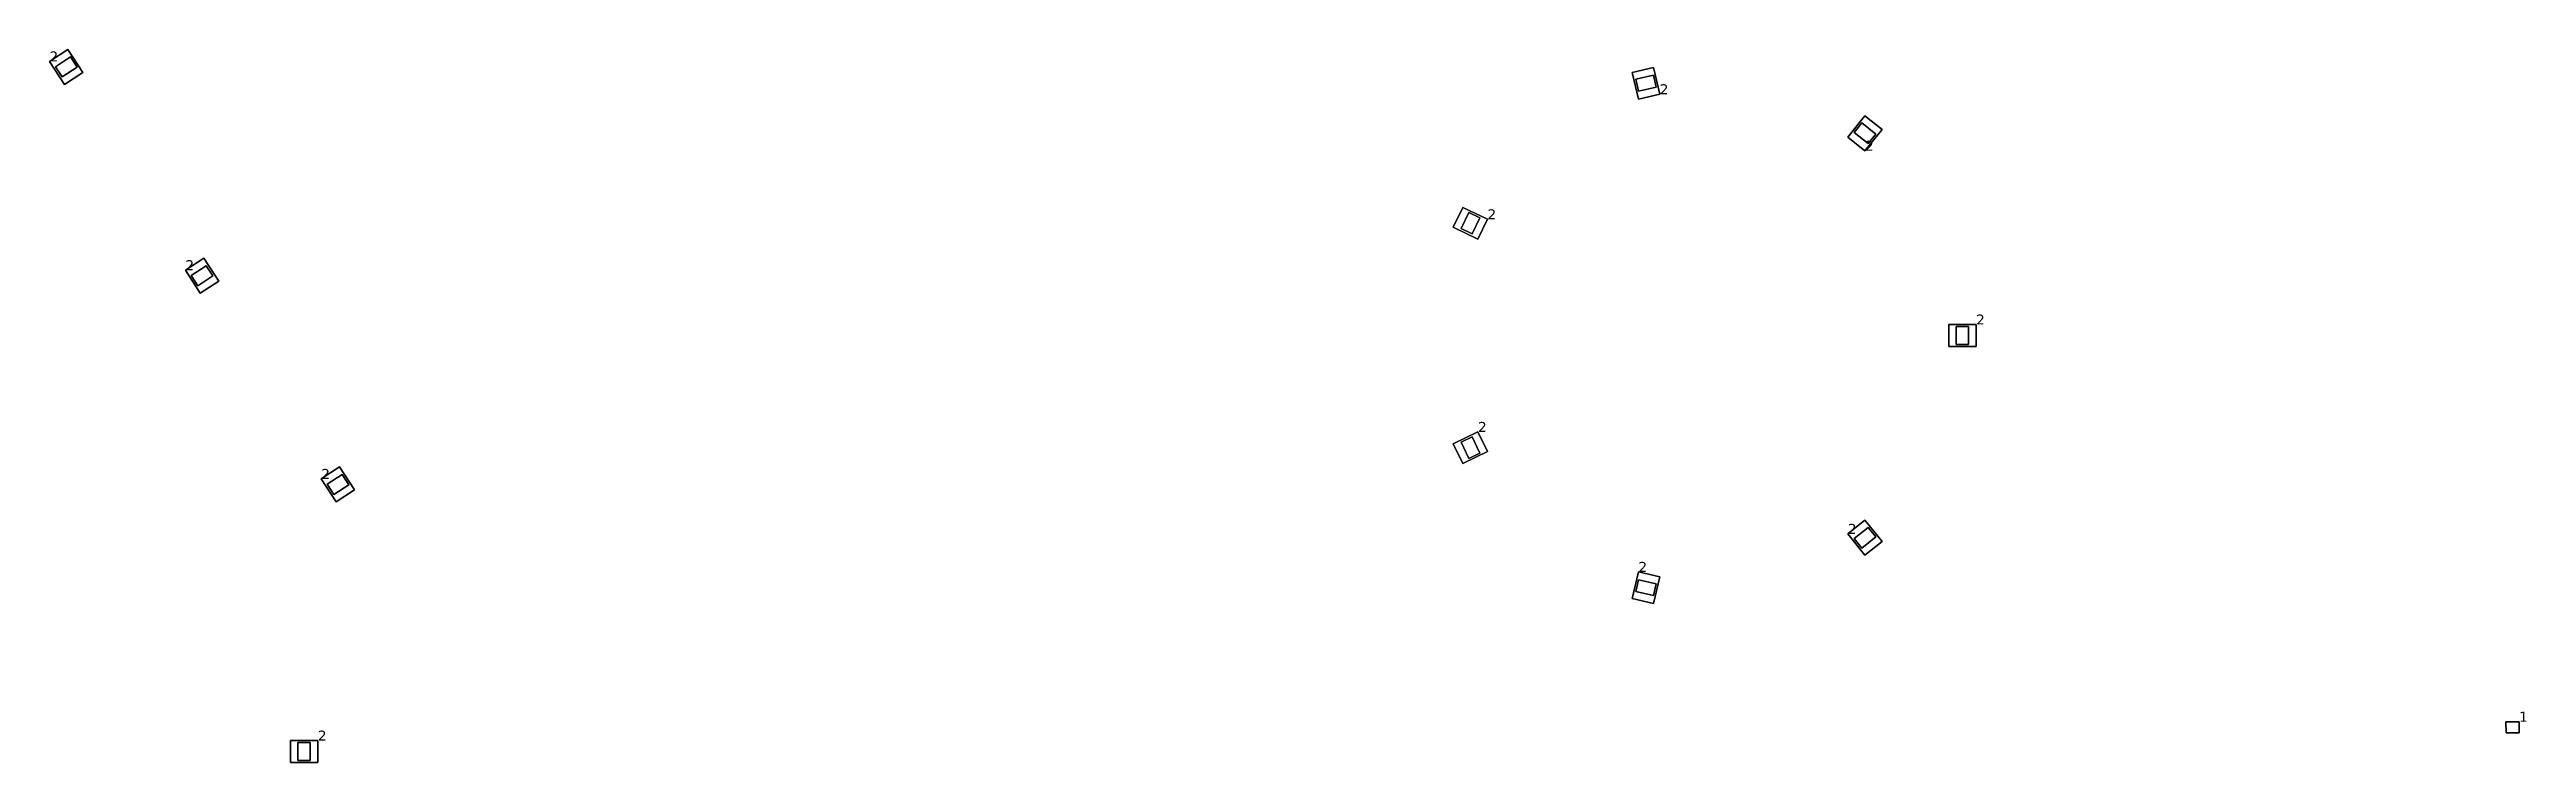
# Model space of a CAD drawing. Header units: inches. Extents: x -3 to 1235, y -1 to 963.
# Drawn here: x 1.77 to 46.44, y -1 to 11.86 of the extents above; entities that cross this region are included whole.
import ezdxf

# ---------------------------------------------------------------- set-up
doc = ezdxf.new("R2010")
doc.units = ezdxf.units.IN
doc.header["$MEASUREMENT"] = 0
doc.layers.add('DLX_TERR_LUM', color=7, linetype='Continuous', true_color=0x000000)
doc.layers.add('DLX_TERR_LUMKEY_IDX', color=7, linetype='Continuous', true_color=0x7f7f7f)
doc.styles.add('TableTextStyle', font='')
doc.styles.get('TableTextStyle').set_extended_font_data('VERDANA.TTF')

msp = doc.modelspace()

# ---------------------------------------------------------------- texts
at = {"layer": 'DLX_TERR_LUMKEY_IDX', "style": 'TableTextStyle'}
for s, p in [('2', (1.772, 11.644)), ('2', (30.809, 11.053)), ('2', (34.51, 10.032)), ('2', (27.703, 8.796)), ('2', (4.222, 7.878)), ('2', (36.514, 6.898)), ('2', (27.532, 4.96)), ('2', (6.672, 4.112)), ('2', (34.201, 3.121)), ('2', (30.424, 2.435)), ('2', (6.611, -0.609)), ('1', (46.305, -0.268))]:
    msp.add_text(s, height=0.18, dxfattribs=at).set_placement(p)

# ---------------------------------------------------------------- linework, layer by layer
at = {"layer": 'DLX_TERR_LUM'}
for points in [[(1.772, 11.644, 0), (2.104, 11.859, 0)], [(2.104, 11.859, 0), (1.772, 11.644, 0)], [(2.104, 11.859, 0), (1.772, 11.644, 0)], [(1.772, 11.644, 0), (2.104, 11.859, 0)], [(2.042, 11.23, 0), (1.772, 11.644, 0)], [(1.772, 11.644, 0), (1.772, 11.644, 0)], [(1.772, 11.644, 0), (2.042, 11.23, 0)], [(1.772, 11.644, 0), (1.772, 11.644, 0)], [(1.772, 11.644, 0), (2.042, 11.23, 0)], [(2.042, 11.23, 0), (1.772, 11.644, 0)], [(2.148, 11.725, 0), (1.877, 11.549, 0)], [(1.877, 11.549, 0), (2.148, 11.725, 0)], [(2.104, 11.859, 0), (2.104, 11.859, 0)], [(2.104, 11.859, 0), (2.373, 11.445, 0)], [(2.373, 11.445, 0), (2.104, 11.859, 0)], [(2.104, 11.859, 0), (2.104, 11.859, 0)], [(2.373, 11.445, 0), (2.104, 11.859, 0)], [(2.104, 11.859, 0), (2.373, 11.445, 0)], [(2.268, 11.54, 0), (2.148, 11.725, 0)], [(2.148, 11.725, 0), (2.268, 11.54, 0)], [(1.877, 11.549, 0), (1.998, 11.364, 0)], [(1.998, 11.364, 0), (1.877, 11.549, 0)], [(1.998, 11.364, 0), (2.268, 11.54, 0)], [(2.268, 11.54, 0), (1.998, 11.364, 0)], [(2.373, 11.445, 0), (2.042, 11.23, 0)], [(2.042, 11.23, 0), (2.373, 11.445, 0)], [(2.042, 11.23, 0), (2.373, 11.445, 0)], [(2.373, 11.445, 0), (2.042, 11.23, 0)], [(2.042, 11.23, 0), (2.042, 11.23, 0)], [(2.042, 11.23, 0), (2.042, 11.23, 0)], [(2.373, 11.445, 0), (2.373, 11.445, 0)], [(2.373, 11.445, 0), (2.373, 11.445, 0)], [(30.314, 11.447, 0), (30.699, 11.535, 0)], [(30.699, 11.535, 0), (30.314, 11.447, 0)], [(30.699, 11.535, 0), (30.314, 11.447, 0)], [(30.314, 11.447, 0), (30.699, 11.535, 0)], [(30.314, 11.447, 0), (30.314, 11.447, 0)], [(30.424, 10.965, 0), (30.314, 11.447, 0)], [(30.314, 11.447, 0), (30.314, 11.447, 0)], [(30.314, 11.447, 0), (30.424, 10.965, 0)], [(30.314, 11.447, 0), (30.424, 10.965, 0)], [(30.424, 10.965, 0), (30.314, 11.447, 0)], [(30.694, 11.394, 0), (30.379, 11.322, 0)], [(30.379, 11.322, 0), (30.694, 11.394, 0)], [(30.379, 11.322, 0), (30.429, 11.106, 0)], [(30.429, 11.106, 0), (30.379, 11.322, 0)], [(30.429, 11.106, 0), (30.744, 11.178, 0)], [(30.744, 11.178, 0), (30.429, 11.106, 0)], [(30.744, 11.178, 0), (30.694, 11.394, 0)], [(30.694, 11.394, 0), (30.744, 11.178, 0)], [(30.699, 11.535, 0), (30.699, 11.535, 0)], [(30.699, 11.535, 0), (30.809, 11.053, 0)], [(30.809, 11.053, 0), (30.699, 11.535, 0)], [(30.699, 11.535, 0), (30.699, 11.535, 0)], [(30.809, 11.053, 0), (30.699, 11.535, 0)], [(30.699, 11.535, 0), (30.809, 11.053, 0)], [(30.809, 11.053, 0), (30.424, 10.965, 0)], [(30.424, 10.965, 0), (30.809, 11.053, 0)], [(30.424, 10.965, 0), (30.809, 11.053, 0)], [(30.809, 11.053, 0), (30.424, 10.965, 0)], [(30.424, 10.965, 0), (30.424, 10.965, 0)], [(30.424, 10.965, 0), (30.424, 10.965, 0)], [(30.809, 11.053, 0), (30.809, 11.053, 0)], [(30.809, 11.053, 0), (30.809, 11.053, 0)], [(34.201, 10.279, 0), (34.509, 10.665, 0)], [(34.509, 10.665, 0), (34.201, 10.279, 0)], [(34.509, 10.665, 0), (34.201, 10.279, 0)], [(34.201, 10.279, 0), (34.509, 10.665, 0)], [(34.51, 10.032, 0), (34.201, 10.279, 0)], [(34.201, 10.279, 0), (34.201, 10.279, 0)], [(34.201, 10.279, 0), (34.51, 10.032, 0)], [(34.201, 10.279, 0), (34.201, 10.279, 0)], [(34.201, 10.279, 0), (34.51, 10.032, 0)], [(34.51, 10.032, 0), (34.201, 10.279, 0)], [(34.452, 10.536, 0), (34.315, 10.363, 0)], [(34.315, 10.363, 0), (34.452, 10.536, 0)], [(34.315, 10.363, 0), (34.567, 10.162, 0)], [(34.567, 10.162, 0), (34.315, 10.363, 0)], [(34.705, 10.334, 0), (34.452, 10.536, 0)], [(34.452, 10.536, 0), (34.705, 10.334, 0)], [(34.509, 10.665, 0), (34.818, 10.419, 0)], [(34.818, 10.419, 0), (34.509, 10.665, 0)], [(34.509, 10.665, 0), (34.509, 10.665, 0)], [(34.509, 10.665, 0), (34.509, 10.665, 0)], [(34.818, 10.419, 0), (34.509, 10.665, 0)], [(34.509, 10.665, 0), (34.818, 10.419, 0)], [(34.818, 10.419, 0), (34.51, 10.032, 0)], [(34.51, 10.032, 0), (34.818, 10.419, 0)], [(34.51, 10.032, 0), (34.818, 10.419, 0)], [(34.818, 10.419, 0), (34.51, 10.032, 0)], [(34.567, 10.162, 0), (34.705, 10.334, 0)], [(34.705, 10.334, 0), (34.567, 10.162, 0)], [(34.818, 10.419, 0), (34.818, 10.419, 0)], [(34.818, 10.419, 0), (34.818, 10.419, 0)], [(34.51, 10.032, 0), (34.51, 10.032, 0)], [(34.51, 10.032, 0), (34.51, 10.032, 0)], [(27.087, 8.654, 0), (27.258, 9.01, 0)], [(27.258, 9.01, 0), (27.087, 8.654, 0)], [(27.258, 9.01, 0), (27.087, 8.654, 0)], [(27.087, 8.654, 0), (27.258, 9.01, 0)], [(27.258, 9.01, 0), (27.258, 9.01, 0)], [(27.258, 9.01, 0), (27.703, 8.796, 0)], [(27.703, 8.796, 0), (27.258, 9.01, 0)], [(27.258, 9.01, 0), (27.258, 9.01, 0)], [(27.703, 8.796, 0), (27.258, 9.01, 0)], [(27.258, 9.01, 0), (27.703, 8.796, 0)], [(27.087, 8.654, 0), (27.087, 8.654, 0)], [(27.532, 8.44, 0), (27.087, 8.654, 0)], [(27.087, 8.654, 0), (27.087, 8.654, 0)], [(27.087, 8.654, 0), (27.532, 8.44, 0)], [(27.087, 8.654, 0), (27.532, 8.44, 0)], [(27.532, 8.44, 0), (27.087, 8.654, 0)], [(27.366, 8.918, 0), (27.226, 8.627, 0)], [(27.226, 8.627, 0), (27.366, 8.918, 0)], [(27.226, 8.627, 0), (27.425, 8.531, 0)], [(27.425, 8.531, 0), (27.226, 8.627, 0)], [(27.565, 8.822, 0), (27.366, 8.918, 0)], [(27.366, 8.918, 0), (27.565, 8.822, 0)], [(27.425, 8.531, 0), (27.565, 8.822, 0)], [(27.565, 8.822, 0), (27.425, 8.531, 0)], [(27.703, 8.796, 0), (27.532, 8.44, 0)], [(27.532, 8.44, 0), (27.703, 8.796, 0)], [(27.532, 8.44, 0), (27.703, 8.796, 0)], [(27.703, 8.796, 0), (27.532, 8.44, 0)], [(27.703, 8.796, 0), (27.703, 8.796, 0)], [(27.703, 8.796, 0), (27.703, 8.796, 0)], [(4.222, 7.878, 0), (4.553, 8.093, 0)], [(4.553, 8.093, 0), (4.222, 7.878, 0)], [(4.553, 8.093, 0), (4.222, 7.878, 0)], [(4.222, 7.878, 0), (4.553, 8.093, 0)], [(4.553, 8.093, 0), (4.553, 8.093, 0)], [(4.553, 8.093, 0), (4.823, 7.679, 0)], [(4.823, 7.679, 0), (4.553, 8.093, 0)], [(4.553, 8.093, 0), (4.553, 8.093, 0)], [(4.823, 7.679, 0), (4.553, 8.093, 0)], [(4.553, 8.093, 0), (4.823, 7.679, 0)], [(27.532, 8.44, 0), (27.532, 8.44, 0)], [(27.532, 8.44, 0), (27.532, 8.44, 0)], [(4.491, 7.464, 0), (4.222, 7.878, 0)], [(4.222, 7.878, 0), (4.222, 7.878, 0)], [(4.222, 7.878, 0), (4.491, 7.464, 0)], [(4.222, 7.878, 0), (4.222, 7.878, 0)], [(4.222, 7.878, 0), (4.491, 7.464, 0)], [(4.491, 7.464, 0), (4.222, 7.878, 0)], [(4.597, 7.959, 0), (4.327, 7.783, 0)], [(4.327, 7.783, 0), (4.597, 7.959, 0)], [(4.327, 7.783, 0), (4.447, 7.598, 0)], [(4.447, 7.598, 0), (4.327, 7.783, 0)], [(4.447, 7.598, 0), (4.718, 7.774, 0)], [(4.718, 7.774, 0), (4.447, 7.598, 0)], [(4.823, 7.679, 0), (4.491, 7.464, 0)], [(4.491, 7.464, 0), (4.823, 7.679, 0)], [(4.491, 7.464, 0), (4.823, 7.679, 0)], [(4.823, 7.679, 0), (4.491, 7.464, 0)], [(4.718, 7.774, 0), (4.597, 7.959, 0)], [(4.597, 7.959, 0), (4.718, 7.774, 0)], [(4.823, 7.679, 0), (4.823, 7.679, 0)], [(4.823, 7.679, 0), (4.823, 7.679, 0)], [(4.491, 7.464, 0), (4.491, 7.464, 0)], [(4.491, 7.464, 0), (4.491, 7.464, 0)], [(36.02, 6.502, 0), (36.02, 6.898, 0)], [(36.02, 6.898, 0), (36.02, 6.898, 0)], [(36.02, 6.898, 0), (36.02, 6.502, 0)], [(36.02, 6.898, 0), (36.514, 6.898, 0)], [(36.514, 6.898, 0), (36.02, 6.898, 0)], [(36.02, 6.898, 0), (36.02, 6.898, 0)], [(36.02, 6.898, 0), (36.02, 6.502, 0)], [(36.514, 6.898, 0), (36.02, 6.898, 0)], [(36.02, 6.502, 0), (36.02, 6.898, 0)], [(36.02, 6.898, 0), (36.514, 6.898, 0)], [(36.156, 6.861, 0), (36.156, 6.538, 0)], [(36.377, 6.861, 0), (36.156, 6.861, 0)], [(36.156, 6.538, 0), (36.156, 6.861, 0)], [(36.156, 6.861, 0), (36.377, 6.861, 0)], [(36.377, 6.538, 0), (36.377, 6.861, 0)], [(36.377, 6.861, 0), (36.377, 6.538, 0)], [(36.514, 6.898, 0), (36.514, 6.502, 0)], [(36.514, 6.502, 0), (36.514, 6.898, 0)], [(36.514, 6.898, 0), (36.514, 6.898, 0)], [(36.514, 6.898, 0), (36.514, 6.898, 0)], [(36.514, 6.502, 0), (36.514, 6.898, 0)], [(36.514, 6.898, 0), (36.514, 6.502, 0)], [(36.514, 6.502, 0), (36.02, 6.502, 0)], [(36.02, 6.502, 0), (36.02, 6.502, 0)], [(36.02, 6.502, 0), (36.514, 6.502, 0)], [(36.02, 6.502, 0), (36.02, 6.502, 0)], [(36.02, 6.502, 0), (36.514, 6.502, 0)], [(36.514, 6.502, 0), (36.02, 6.502, 0)], [(36.156, 6.538, 0), (36.377, 6.538, 0)], [(36.377, 6.538, 0), (36.156, 6.538, 0)], [(36.514, 6.502, 0), (36.514, 6.502, 0)], [(36.514, 6.502, 0), (36.514, 6.502, 0)], [(27.087, 4.746, 0), (27.532, 4.96, 0)], [(27.532, 4.96, 0), (27.087, 4.746, 0)], [(27.532, 4.96, 0), (27.087, 4.746, 0)], [(27.087, 4.746, 0), (27.532, 4.96, 0)], [(27.532, 4.96, 0), (27.532, 4.96, 0)], [(27.532, 4.96, 0), (27.703, 4.604, 0)], [(27.703, 4.604, 0), (27.532, 4.96, 0)], [(27.532, 4.96, 0), (27.532, 4.96, 0)], [(27.703, 4.604, 0), (27.532, 4.96, 0)], [(27.532, 4.96, 0), (27.703, 4.604, 0)], [(27.258, 4.39, 0), (27.087, 4.746, 0)], [(27.087, 4.746, 0), (27.087, 4.746, 0)], [(27.087, 4.746, 0), (27.258, 4.39, 0)], [(27.087, 4.746, 0), (27.087, 4.746, 0)], [(27.087, 4.746, 0), (27.258, 4.39, 0)], [(27.258, 4.39, 0), (27.087, 4.746, 0)], [(27.425, 4.869, 0), (27.226, 4.773, 0)], [(27.226, 4.773, 0), (27.425, 4.869, 0)], [(27.226, 4.773, 0), (27.366, 4.482, 0)], [(27.366, 4.482, 0), (27.226, 4.773, 0)], [(27.703, 4.604, 0), (27.258, 4.39, 0)], [(27.258, 4.39, 0), (27.703, 4.604, 0)], [(27.258, 4.39, 0), (27.703, 4.604, 0)], [(27.703, 4.604, 0), (27.258, 4.39, 0)], [(27.366, 4.482, 0), (27.565, 4.578, 0)], [(27.565, 4.578, 0), (27.366, 4.482, 0)], [(27.565, 4.578, 0), (27.425, 4.869, 0)], [(27.425, 4.869, 0), (27.565, 4.578, 0)], [(27.703, 4.604, 0), (27.703, 4.604, 0)], [(27.703, 4.604, 0), (27.703, 4.604, 0)], [(6.672, 4.112, 0), (7.003, 4.328, 0)], [(7.003, 4.328, 0), (6.672, 4.112, 0)], [(7.003, 4.328, 0), (6.672, 4.112, 0)], [(6.672, 4.112, 0), (7.003, 4.328, 0)], [(6.941, 3.698, 0), (6.672, 4.112, 0)], [(6.672, 4.112, 0), (6.672, 4.112, 0)], [(6.672, 4.112, 0), (6.941, 3.698, 0)], [(6.672, 4.112, 0), (6.672, 4.112, 0)], [(6.672, 4.112, 0), (6.941, 3.698, 0)], [(6.941, 3.698, 0), (6.672, 4.112, 0)], [(7.047, 4.193, 0), (6.776, 4.017, 0)], [(6.776, 4.017, 0), (7.047, 4.193, 0)], [(7.003, 4.328, 0), (7.003, 4.328, 0)], [(7.003, 4.328, 0), (7.272, 3.913, 0)], [(7.272, 3.913, 0), (7.003, 4.328, 0)], [(7.003, 4.328, 0), (7.003, 4.328, 0)], [(7.272, 3.913, 0), (7.003, 4.328, 0)], [(7.003, 4.328, 0), (7.272, 3.913, 0)], [(7.168, 4.008, 0), (7.047, 4.193, 0)], [(7.047, 4.193, 0), (7.168, 4.008, 0)], [(27.258, 4.39, 0), (27.258, 4.39, 0)], [(27.258, 4.39, 0), (27.258, 4.39, 0)], [(6.776, 4.017, 0), (6.897, 3.832, 0)], [(6.897, 3.832, 0), (6.776, 4.017, 0)], [(6.897, 3.832, 0), (7.168, 4.008, 0)], [(7.168, 4.008, 0), (6.897, 3.832, 0)], [(7.272, 3.913, 0), (6.941, 3.698, 0)], [(6.941, 3.698, 0), (7.272, 3.913, 0)], [(6.941, 3.698, 0), (7.272, 3.913, 0)], [(7.272, 3.913, 0), (6.941, 3.698, 0)], [(6.941, 3.698, 0), (6.941, 3.698, 0)], [(6.941, 3.698, 0), (6.941, 3.698, 0)], [(7.272, 3.913, 0), (7.272, 3.913, 0)], [(7.272, 3.913, 0), (7.272, 3.913, 0)], [(34.201, 3.121, 0), (34.51, 3.368, 0)], [(34.51, 3.368, 0), (34.201, 3.121, 0)], [(34.51, 3.368, 0), (34.201, 3.121, 0)], [(34.201, 3.121, 0), (34.51, 3.368, 0)], [(34.567, 3.238, 0), (34.315, 3.037, 0)], [(34.315, 3.037, 0), (34.567, 3.238, 0)], [(34.51, 3.368, 0), (34.51, 3.368, 0)], [(34.51, 3.368, 0), (34.818, 2.981, 0)], [(34.818, 2.981, 0), (34.51, 3.368, 0)], [(34.51, 3.368, 0), (34.51, 3.368, 0)], [(34.818, 2.981, 0), (34.51, 3.368, 0)], [(34.51, 3.368, 0), (34.818, 2.981, 0)], [(34.705, 3.066, 0), (34.567, 3.238, 0)], [(34.567, 3.238, 0), (34.705, 3.066, 0)], [(34.509, 2.735, 0), (34.201, 3.121, 0)], [(34.201, 3.121, 0), (34.201, 3.121, 0)], [(34.201, 3.121, 0), (34.509, 2.735, 0)], [(34.201, 3.121, 0), (34.201, 3.121, 0)], [(34.201, 3.121, 0), (34.509, 2.735, 0)], [(34.509, 2.735, 0), (34.201, 3.121, 0)], [(34.315, 3.037, 0), (34.452, 2.864, 0)], [(34.452, 2.864, 0), (34.315, 3.037, 0)], [(34.452, 2.864, 0), (34.705, 3.066, 0)], [(34.705, 3.066, 0), (34.452, 2.864, 0)], [(34.818, 2.981, 0), (34.509, 2.735, 0)], [(34.509, 2.735, 0), (34.818, 2.981, 0)], [(34.509, 2.735, 0), (34.818, 2.981, 0)], [(34.818, 2.981, 0), (34.509, 2.735, 0)], [(34.509, 2.735, 0), (34.509, 2.735, 0)], [(34.509, 2.735, 0), (34.509, 2.735, 0)], [(34.818, 2.981, 0), (34.818, 2.981, 0)], [(34.818, 2.981, 0), (34.818, 2.981, 0)], [(30.314, 1.953, 0), (30.424, 2.435, 0)], [(30.424, 2.435, 0), (30.314, 1.953, 0)], [(30.424, 2.435, 0), (30.314, 1.953, 0)], [(30.314, 1.953, 0), (30.424, 2.435, 0)], [(30.429, 2.294, 0), (30.379, 2.078, 0)], [(30.379, 2.078, 0), (30.429, 2.294, 0)], [(30.424, 2.435, 0), (30.424, 2.435, 0)], [(30.424, 2.435, 0), (30.809, 2.347, 0)], [(30.809, 2.347, 0), (30.424, 2.435, 0)], [(30.424, 2.435, 0), (30.424, 2.435, 0)], [(30.809, 2.347, 0), (30.424, 2.435, 0)], [(30.424, 2.435, 0), (30.809, 2.347, 0)], [(30.744, 2.222, 0), (30.429, 2.294, 0)], [(30.429, 2.294, 0), (30.744, 2.222, 0)], [(30.809, 2.347, 0), (30.699, 1.865, 0)], [(30.699, 1.865, 0), (30.809, 2.347, 0)], [(30.699, 1.865, 0), (30.809, 2.347, 0)], [(30.809, 2.347, 0), (30.699, 1.865, 0)], [(30.809, 2.347, 0), (30.809, 2.347, 0)], [(30.809, 2.347, 0), (30.809, 2.347, 0)], [(30.699, 1.865, 0), (30.314, 1.953, 0)], [(30.314, 1.953, 0), (30.314, 1.953, 0)], [(30.314, 1.953, 0), (30.699, 1.865, 0)], [(30.314, 1.953, 0), (30.314, 1.953, 0)], [(30.314, 1.953, 0), (30.699, 1.865, 0)], [(30.699, 1.865, 0), (30.314, 1.953, 0)], [(30.379, 2.078, 0), (30.694, 2.006, 0)], [(30.694, 2.006, 0), (30.379, 2.078, 0)], [(30.694, 2.006, 0), (30.744, 2.222, 0)], [(30.744, 2.222, 0), (30.694, 2.006, 0)], [(30.699, 1.865, 0), (30.699, 1.865, 0)], [(30.699, 1.865, 0), (30.699, 1.865, 0)], [(46.07, -0.269, 0), (46.305, -0.268, 0)], [(46.305, -0.268, 0), (46.07, -0.269, 0)], [(46.305, -0.268, 0), (46.07, -0.269, 0)], [(46.07, -0.269, 0), (46.305, -0.268, 0)], [(46.071, -0.469, 0), (46.07, -0.269, 0)], [(46.07, -0.269, 0), (46.07, -0.269, 0)], [(46.07, -0.269, 0), (46.071, -0.469, 0)], [(46.07, -0.269, 0), (46.07, -0.269, 0)], [(46.07, -0.269, 0), (46.071, -0.469, 0)], [(46.071, -0.469, 0), (46.07, -0.269, 0)], [(46.305, -0.268, 0), (46.306, -0.468, 0)], [(46.306, -0.468, 0), (46.305, -0.268, 0)], [(46.305, -0.268, 0), (46.305, -0.268, 0)], [(46.305, -0.268, 0), (46.305, -0.268, 0)], [(46.306, -0.468, 0), (46.305, -0.268, 0)], [(46.305, -0.268, 0), (46.306, -0.468, 0)], [(6.117, -1.004, 0), (6.117, -0.609, 0)], [(6.117, -0.609, 0), (6.117, -0.609, 0)], [(6.117, -0.609, 0), (6.117, -1.004, 0)], [(6.117, -0.609, 0), (6.611, -0.609, 0)], [(6.611, -0.609, 0), (6.117, -0.609, 0)], [(6.117, -0.609, 0), (6.117, -0.609, 0)], [(6.117, -0.609, 0), (6.117, -1.004, 0)], [(6.611, -0.609, 0), (6.117, -0.609, 0)], [(6.117, -1.004, 0), (6.117, -0.609, 0)], [(6.117, -0.609, 0), (6.611, -0.609, 0)], [(6.253, -0.645, 0), (6.253, -0.968, 0)], [(6.474, -0.645, 0), (6.253, -0.645, 0)], [(6.253, -0.968, 0), (6.253, -0.645, 0)], [(6.253, -0.645, 0), (6.474, -0.645, 0)], [(6.474, -0.968, 0), (6.474, -0.645, 0)], [(6.474, -0.645, 0), (6.474, -0.968, 0)], [(6.611, -0.609, 0), (6.611, -1.004, 0)], [(6.611, -1.004, 0), (6.611, -0.609, 0)], [(6.611, -0.609, 0), (6.611, -0.609, 0)], [(6.611, -0.609, 0), (6.611, -0.609, 0)], [(6.611, -1.004, 0), (6.611, -0.609, 0)], [(6.611, -0.609, 0), (6.611, -1.004, 0)], [(46.306, -0.468, 0), (46.071, -0.469, 0)], [(46.071, -0.469, 0), (46.306, -0.468, 0)], [(46.071, -0.469, 0), (46.306, -0.468, 0)], [(46.306, -0.468, 0), (46.071, -0.469, 0)], [(46.071, -0.469, 0), (46.071, -0.469, 0)], [(46.071, -0.469, 0), (46.071, -0.469, 0)], [(46.306, -0.468, 0), (46.306, -0.468, 0)], [(46.306, -0.468, 0), (46.306, -0.468, 0)], [(6.611, -1.004, 0), (6.117, -1.004, 0)], [(6.117, -1.004, 0), (6.117, -1.004, 0)], [(6.117, -1.004, 0), (6.611, -1.004, 0)], [(6.117, -1.004, 0), (6.117, -1.004, 0)], [(6.117, -1.004, 0), (6.611, -1.004, 0)], [(6.611, -1.004, 0), (6.117, -1.004, 0)], [(6.253, -0.968, 0), (6.474, -0.968, 0)], [(6.474, -0.968, 0), (6.253, -0.968, 0)], [(6.611, -1.004, 0), (6.611, -1.004, 0)], [(6.611, -1.004, 0), (6.611, -1.004, 0)]]:
    msp.add_polyline3d(points, dxfattribs=at)

msp.set_redraw_order([(e.dxf.handle, doc.entitydb.next_handle()) for e in msp.query("TEXT MTEXT ATTDEF DIMENSION ARC_DIMENSION")])  # texts and dimensions are drawn at this point

doc.saveas('drawing.dxf')
